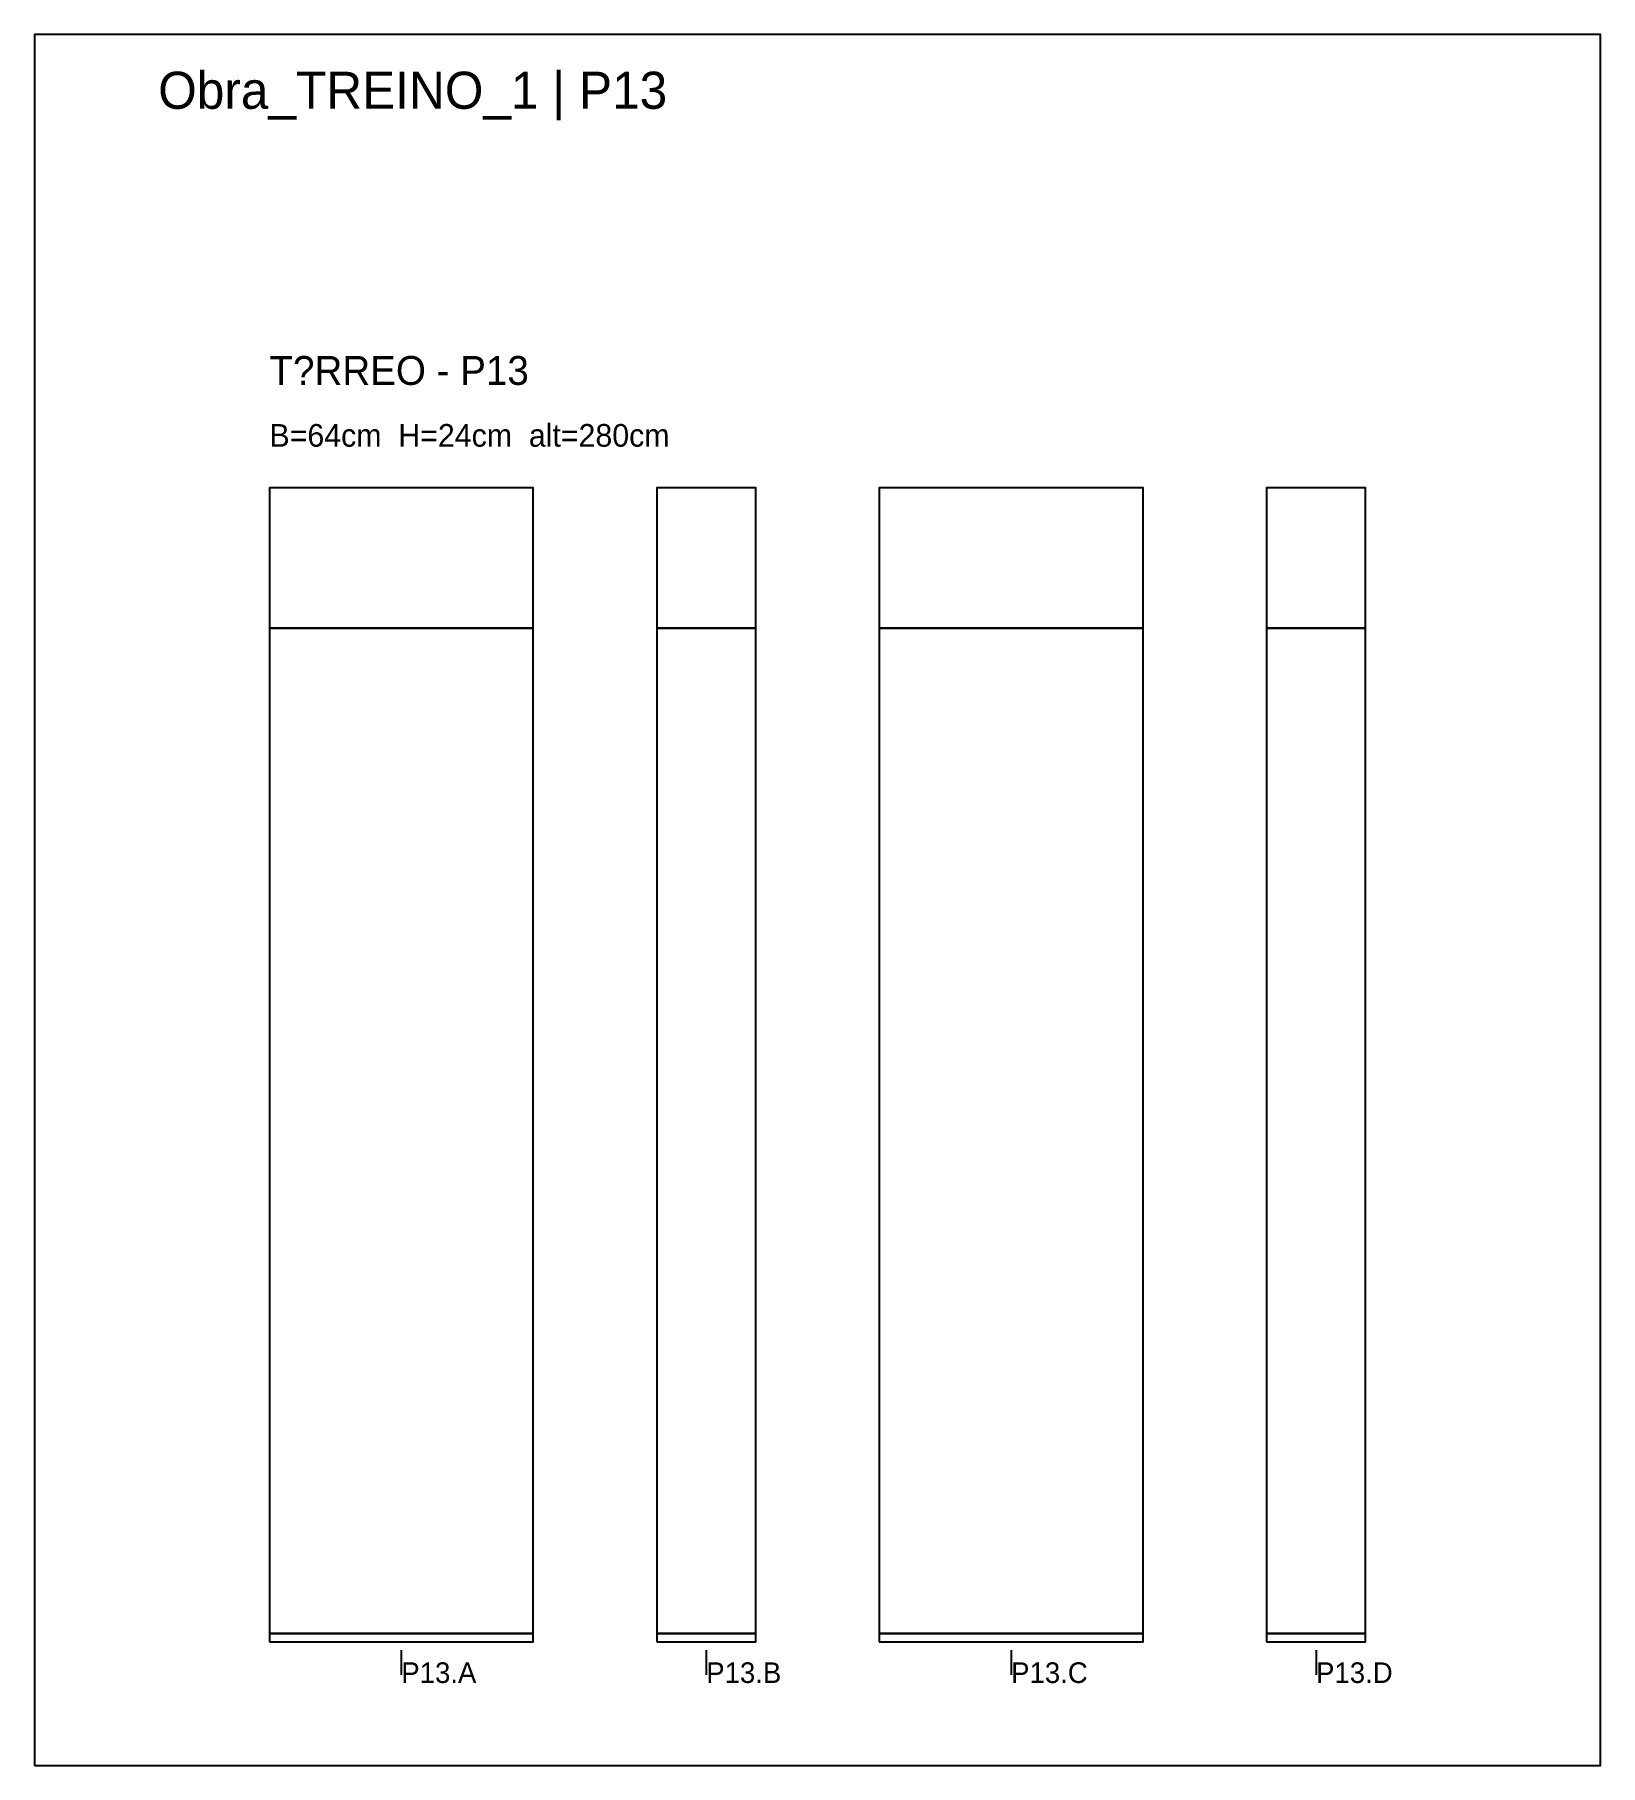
# Model space of a CAD drawing. Header units: metres. Extents: x 0 to 19000, y -21000 to 0.
# Drawn here: x 7600 to 11400, y -4200 to 0 of the extents above; entities that cross this region are included whole.
import ezdxf

# ---------------------------------------------------------------- set-up
doc = ezdxf.new("R2010")
doc.units = ezdxf.units.M
for name, color, linetype in [('CELL_BORDER', 8, 'Continuous'), ('COTA', 3, 'Continuous'), ('Cota Secao (2x)', 3, 'Continuous'), ('LABEL_ID', 3, 'Continuous'), ('NOMENCLATURA', 1, 'Continuous'), ('Paineis', 7, 'Continuous'), ('Texto Secao', 2, 'Continuous')]:
    doc.layers.add(name, color=color, linetype=linetype)

msp = doc.modelspace()

# ---------------------------------------------------------------- texts
at = {"layer": 'Cota Secao (2x)'}
msp.add_text('B=64cm  H=24cm  alt=280cm', height=55, dxfattribs=at).set_placement((8170, -1000))
at = {"layer": 'LABEL_ID'}
msp.add_text('Obra_TREINO_1 | P13', height=90, dxfattribs=at).set_placement((7900, -180))
at = {"layer": 'NOMENCLATURA'}
msp.add_text('T?RREO - P13', height=70, dxfattribs=at).set_placement((8170, -850))
at = {"layer": 'Texto Secao'}
for s, p in [('P13.A', (8490, -4000)), ('P13.B', (9230, -4000)), ('P13.C', (9970, -4000)), ('P13.D', (10710, -4000))]:
    msp.add_text(s, height=50, dxfattribs=at).set_placement(p)

# ---------------------------------------------------------------- linework, layer by layer
at = {"layer": 'CELL_BORDER'}
msp.add_lwpolyline([(7600, -4200), (11400, -4200), (11400, 0), (7600, 0)], close=True, dxfattribs=at)
at = {"layer": 'COTA'}
for p, q in [((8490, -3920), (8490, -3980)), ((9230, -3920), (9230, -3980)), ((9970, -3920), (9970, -3980)), ((10710, -3920), (10710, -3980))]:
    msp.add_line(p, q, dxfattribs=at)
at = {"layer": 'Paineis'}
for points in [[(8170, -1440), (8810, -1440), (8810, -1100), (8170, -1100)], [(9110, -1440), (9350, -1440), (9350, -1100), (9110, -1100)], [(9650, -1440), (10290, -1440), (10290, -1100), (9650, -1100)], [(10590, -1440), (10830, -1440), (10830, -1100), (10590, -1100)], [(8170, -3880), (8810, -3880), (8810, -1440), (8170, -1440)], [(9110, -3880), (9350, -3880), (9350, -1440), (9110, -1440)], [(9650, -3880), (10290, -3880), (10290, -1440), (9650, -1440)], [(10590, -3880), (10830, -3880), (10830, -1440), (10590, -1440)], [(8170, -3900), (8810, -3900), (8810, -3880), (8170, -3880)], [(9110, -3900), (9350, -3900), (9350, -3880), (9110, -3880)], [(9650, -3900), (10290, -3900), (10290, -3880), (9650, -3880)], [(10590, -3900), (10830, -3900), (10830, -3880), (10590, -3880)]]:
    msp.add_lwpolyline(points, close=True, dxfattribs=at)

msp.set_redraw_order([(e.dxf.handle, doc.entitydb.next_handle()) for e in msp.query("TEXT MTEXT ATTDEF DIMENSION ARC_DIMENSION")])  # texts and dimensions are drawn at this point

doc.saveas('drawing.dxf')
